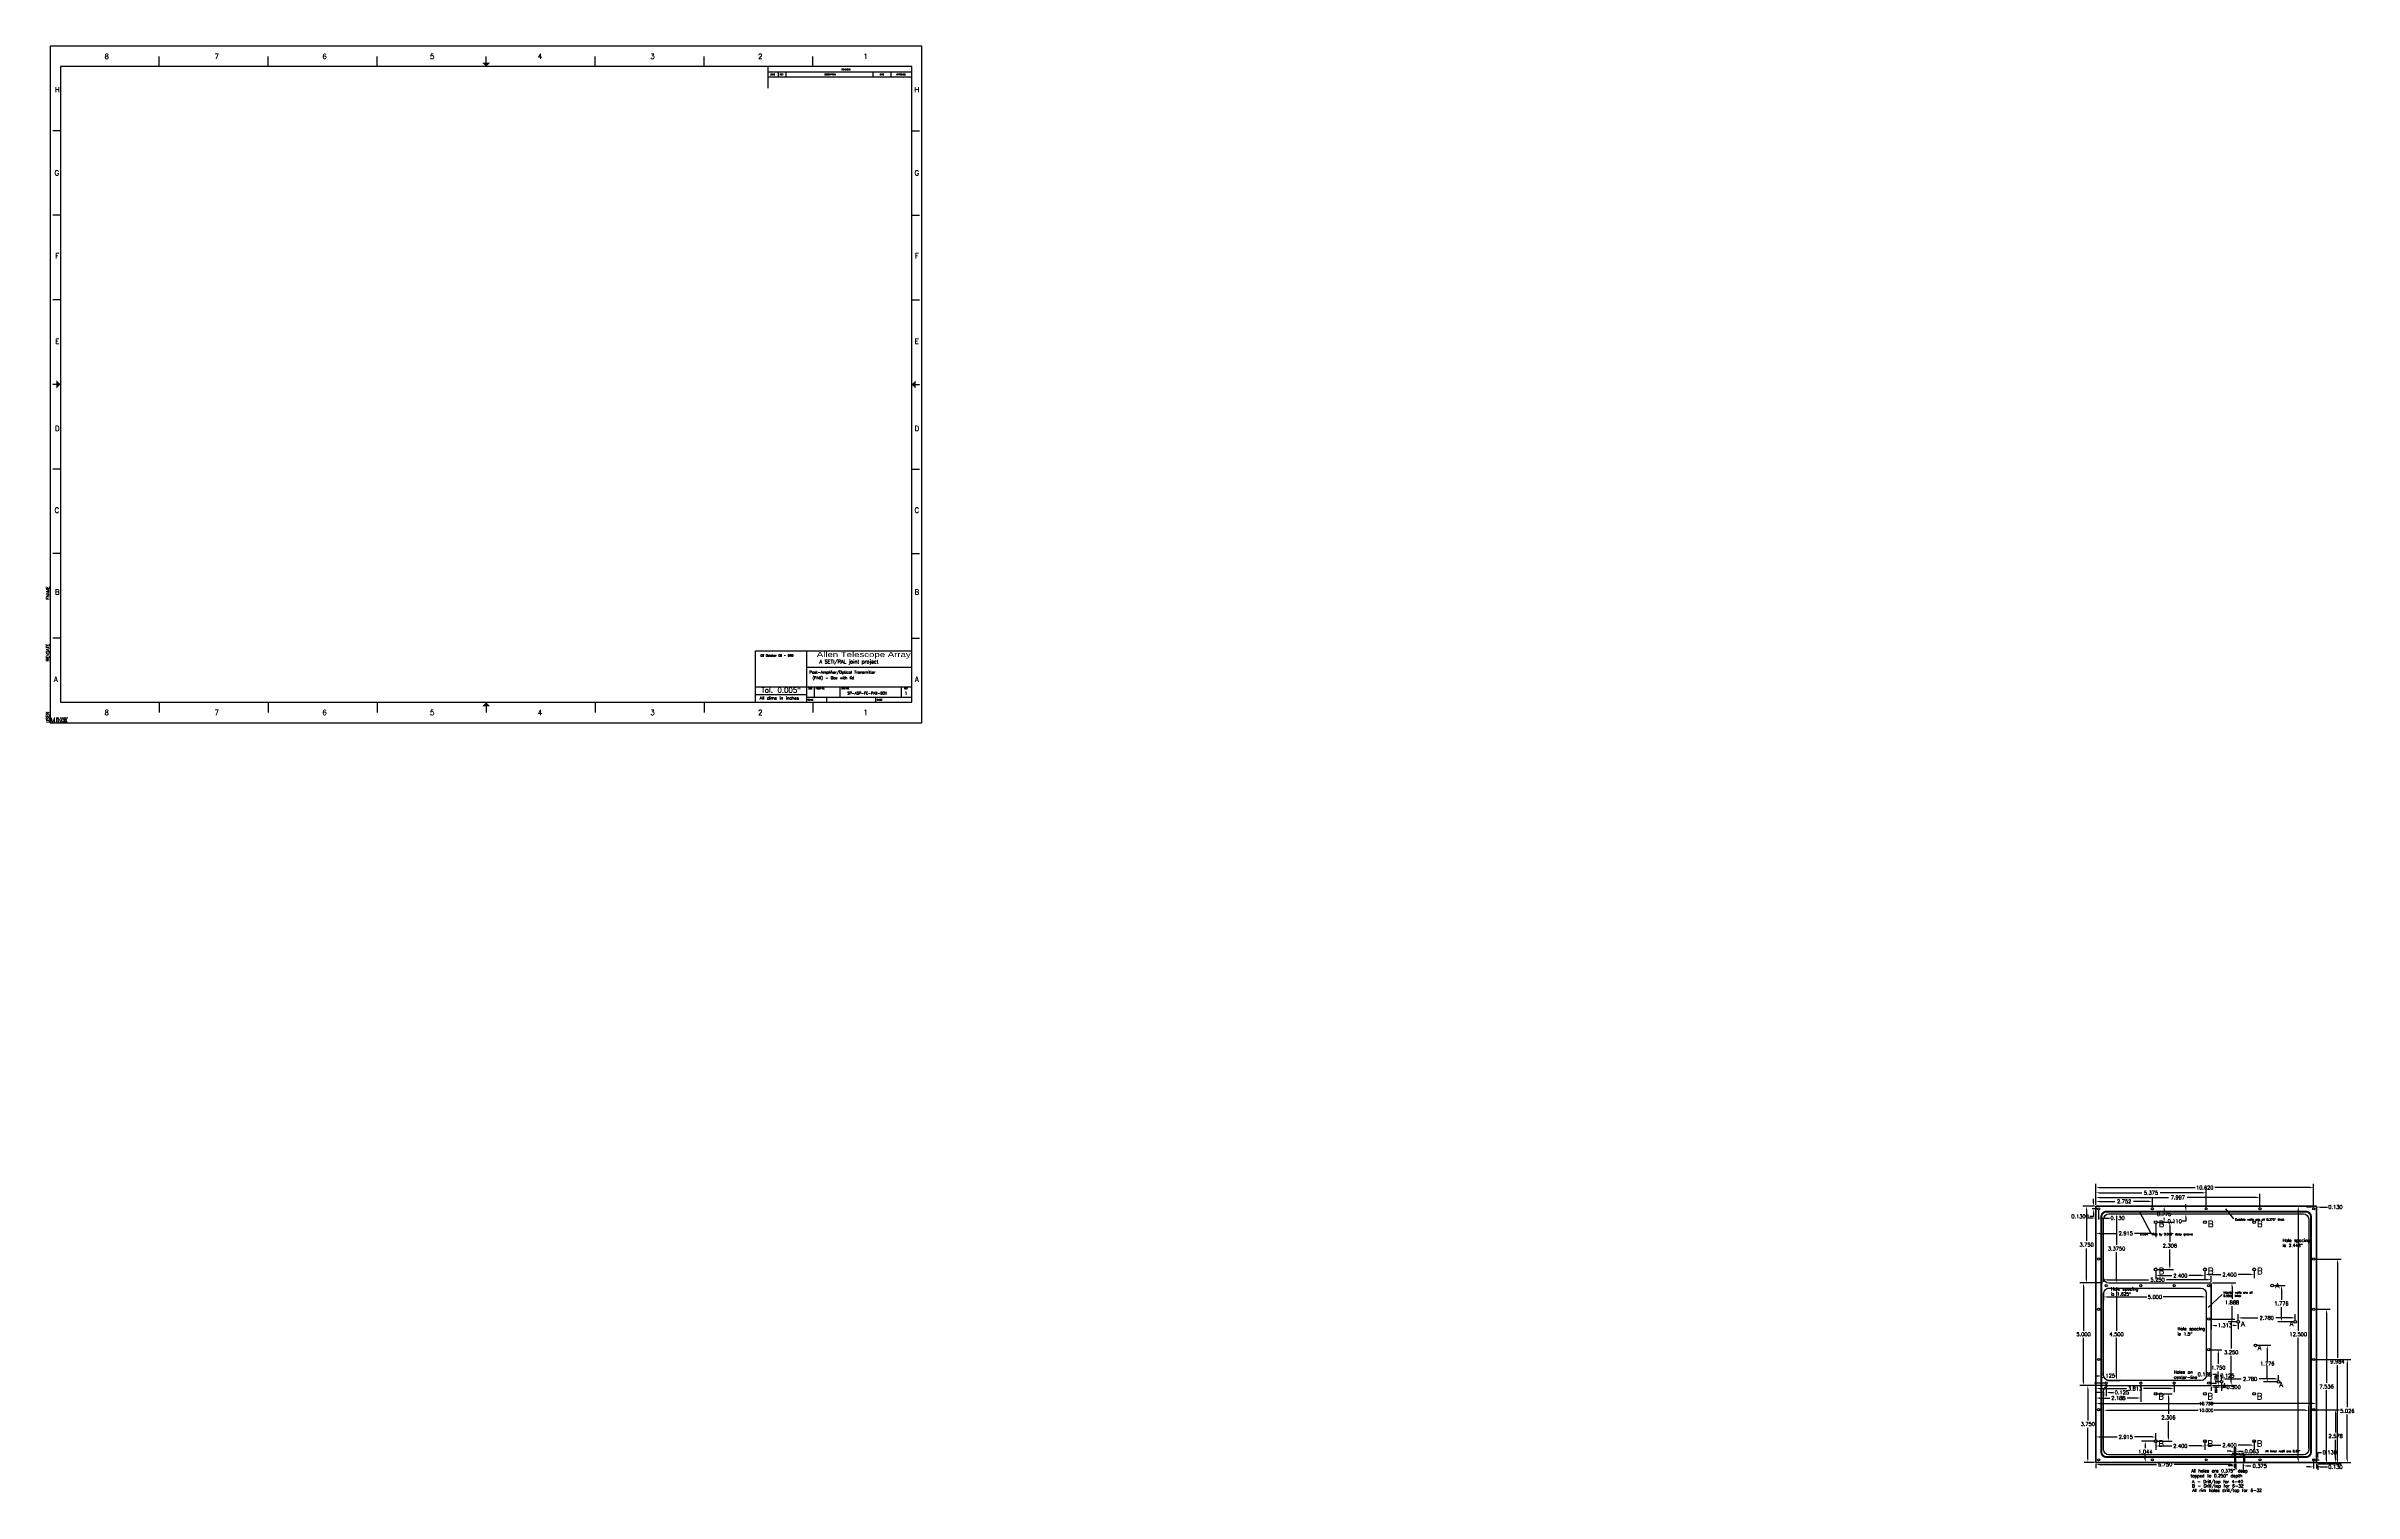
# Model space of a CAD drawing. Extents: x -100 to 12, y -2 to 69.
import ezdxf
from ezdxf.enums import TextEntityAlignment as Align

# ---------------------------------------------------------------- set-up
doc = ezdxf.new("R2010")
doc.units = 0
doc.header["$MEASUREMENT"] = 0
for name, color, linetype in [('BOX', 1, 'CONTINUOUS'), ('BOXDWGTEXT', 7, 'CONTINUOUS'), ('BOXINTERIORHOLES', 7, 'CONTINUOUS'), ('DIMENSIONS', 7, 'CONTINUOUS'), ('TB_TEXT_BOX', 7, 'CONTINUOUS'), ('TITLE_BLOCK', 7, 'CONTINUOUS')]:
    doc.layers.add(name, color=color, linetype=linetype)
doc.styles.add('ADESK1', font='romans')
doc.styles.add('BOLD', font='TCCEB.TTF')
doc.styles.get("Standard").update_dxf_attribs({"font": 'txt.shx'})
doc.dimstyles.get("Standard").update_dxf_attribs({"dimtxt": 0.18, "dimasz": 0.18, "dimexe": 0.18, "dimexo": 0.0625, "dimgap": 0.09, "dimtad": 0, "dimtih": 1, "dimtoh": 1, "dimdec": 4, "dimzin": 0, "dimdsep": 46, "dimtxsty": 'Standard', "dimcen": 0.09, "dimadec": 0, "dimazin": 0, "dimtfac": 1, "dimtdec": 4, "dimtofl": 0, "dimtmove": 0, "dimatfit": 3, "dimfxl": 0, "dimtolj": 1, "dimtzin": 0, "dimarcsym": 0})

# ---------------------------------------------------------------- blocks, each defined once
blk = doc.blocks.new('*D15')
at = {"layer": 'DIMENSIONS', "color": 0, "linetype": 'ByBlock'}
for p, q in [((-0.44, 12.12, 1.25), (-1.01, 12.12, 1.25)), ((-0.83, 11.95, 1.25), (-0.83, 10.43, 1.25)), ((-0.83, 8.55, 1.25), (-0.83, 10.07, 1.25)), ((-0.06, 8.38, 1.25), (-1.01, 8.38, 1.25))]:
    blk.add_line(p, q, dxfattribs=at)
for points in [[(-0.83, 12.12, 1.25), (-0.86, 11.95, 1.25), (-0.8, 11.95, 1.25)], [(-0.83, 8.38, 1.25), (-0.86, 8.55, 1.25), (-0.8, 8.55, 1.25)]]:
    blk.add_solid(points, dxfattribs=at)
at = {"layer": 'DIMENSIONS', "color": 0, "linetype": 'ByBlock', "insert": (-0.83, 10.25, 1.25), "char_height": 0.18, "attachment_point": 5}
blk.add_mtext('\\A1;3.750', dxfattribs=at)
blk = doc.blocks.new('*D14')
at = {"layer": 'DIMENSIONS', "color": 0, "linetype": 'ByBlock'}
for p, q in [((0.19, 8.12), (0.81, 8.12)), ((0.63, 7.95), (0.63, 6.05)), ((0.63, 3.81), (0.63, 5.7)), ((0.19, 3.62), (0.81, 3.62))]:
    blk.add_line(p, q, dxfattribs=at)
for points in [[(0.63, 8.12), (0.6, 7.95), (0.66, 7.95)], [(0.63, 3.62), (0.6, 3.81), (0.66, 3.81)]]:
    blk.add_solid(points, dxfattribs=at)
at = {"layer": 'DIMENSIONS', "color": 0, "linetype": 'ByBlock', "insert": (0.63, 5.88), "char_height": 0.18, "attachment_point": 5}
blk.add_mtext('\\A1;4.500', dxfattribs=at)
blk = doc.blocks.new('*D13')
at = {"layer": 'DIMENSIONS', "color": 0, "linetype": 'ByBlock'}
for p, q in [((0, 7.94), (0, 7.52)), ((5, 7.94), (5, 7.52)), ((0.18, 7.7), (2.1, 7.7)), ((4.82, 7.7), (2.91, 7.7))]:
    blk.add_line(p, q, dxfattribs=at)
for points in [[(0, 7.7), (0.18, 7.67), (0.18, 7.73)], [(5, 7.7), (4.82, 7.67), (4.82, 7.73)]]:
    blk.add_solid(points, dxfattribs=at)
at = {"layer": 'DIMENSIONS', "color": 0, "linetype": 'ByBlock', "insert": (2.5, 7.7), "char_height": 0.18, "attachment_point": 5}
blk.add_mtext('\\A1;5.000', dxfattribs=at)
blk = doc.blocks.new('*D12')
at = {"layer": 'DIMENSIONS', "color": 0, "linetype": 'ByBlock'}
for p, q in [((0, 8.44, 1.25), (0, 8.72, 1.25)), ((0.18, 8.54, 1.25), (2.19, 8.54, 1.25)), ((5.07, 8.54, 1.25), (3.06, 8.54, 1.25)), ((5.25, 8.44, 1.25), (5.25, 8.72, 1.25))]:
    blk.add_line(p, q, dxfattribs=at)
for points in [[(0, 8.54, 1.25), (0.18, 8.51, 1.25), (0.18, 8.57, 1.25)], [(5.25, 8.54, 1.25), (5.07, 8.51, 1.25), (5.07, 8.57, 1.25)]]:
    blk.add_solid(points, dxfattribs=at)
at = {"layer": 'DIMENSIONS', "color": 0, "linetype": 'ByBlock', "insert": (2.63, 8.54, 1.25), "char_height": 0.18, "attachment_point": 5}
blk.add_mtext('\\A1;5.250', dxfattribs=at)
blk = doc.blocks.new('*D11')
at = {"layer": 'DIMENSIONS', "color": 0, "linetype": 'ByBlock'}
for p, q in [((-0.06, 8.38, 1.25), (-1.16, 8.38, 1.25)), ((-0.98, 8.2, 1.25), (-0.98, 6.05, 1.25)), ((-0.98, 3.56, 1.25), (-0.98, 5.7, 1.25)), ((-0.06, 3.38, 1.25), (-1.16, 3.38, 1.25))]:
    blk.add_line(p, q, dxfattribs=at)
for points in [[(-0.98, 8.38, 1.25), (-1.01, 8.2, 1.25), (-0.95, 8.2, 1.25)], [(-0.98, 3.38, 1.25), (-1.01, 3.56, 1.25), (-0.95, 3.56, 1.25)]]:
    blk.add_solid(points, dxfattribs=at)
at = {"layer": 'DIMENSIONS', "color": 0, "linetype": 'ByBlock', "insert": (-0.98, 5.88, 1.25), "char_height": 0.18, "attachment_point": 5}
blk.add_mtext('\\A1;5.000', dxfattribs=at)
blk = doc.blocks.new('*D10')
at = {"layer": 'DIMENSIONS', "color": 0, "linetype": 'ByBlock'}
for p, q in [((-0.06, 3.38), (-0.95, 3.38)), ((-0.77, 3.19), (-0.77, 1.68)), ((-0.77, -0.19), (-0.77, 1.32)), ((-0.44, -0.37), (-0.95, -0.37))]:
    blk.add_line(p, q, dxfattribs=at)
for points in [[(-0.77, 3.38), (-0.8, 3.19), (-0.74, 3.19)], [(-0.77, -0.37), (-0.8, -0.19), (-0.74, -0.19)]]:
    blk.add_solid(points, dxfattribs=at)
at = {"layer": 'DIMENSIONS', "color": 0, "linetype": 'ByBlock', "insert": (-0.77, 1.5), "char_height": 0.18, "attachment_point": 5}
blk.add_mtext('\\A1;3.750', dxfattribs=at)
blk = doc.blocks.new('*D9')
at = {"layer": 'DIMENSIONS', "color": 0, "linetype": 'ByBlock'}
for p, q in [((8.96, 12.12), (9.67, 12.12)), ((9.49, 11.95), (9.49, 6.05)), ((9.49, -0.2), (9.49, 5.7)), ((8.96, -0.38), (9.67, -0.38))]:
    blk.add_line(p, q, dxfattribs=at)
for points in [[(9.49, 12.12), (9.46, 11.95), (9.52, 11.95)], [(9.49, -0.38), (9.46, -0.2), (9.52, -0.2)]]:
    blk.add_solid(points, dxfattribs=at)
at = {"layer": 'DIMENSIONS', "color": 0, "linetype": 'ByBlock', "insert": (9.49, 5.88), "char_height": 0.18, "attachment_point": 5}
blk.add_mtext('\\A1;12.500', dxfattribs=at)
blk = doc.blocks.new('*D8')
at = {"layer": 'BOXDWGTEXT', "color": 0, "linetype": 'ByBlock'}
for p, q in [((4.01, 11.39, 1.25), (3.83, 11.39, 1.25)), ((4.01, 12.04, 1.25), (4.01, 12.22, 1.25)), ((4.01, 11.57, 1.25), (4.01, 11.39, 1.25)), ((4.08, 11.86, 1.25), (4.08, 11.86, 1.25)), ((4.08, 11.75, 1.25), (4.08, 11.75, 1.25))]:
    blk.add_line(p, q, dxfattribs=at)
for points in [[(4.01, 11.86, 1.25), (3.98, 12.04, 1.25), (4.04, 12.04, 1.25)], [(4.01, 11.75, 1.25), (3.98, 11.57, 1.25), (4.04, 11.57, 1.25)]]:
    blk.add_solid(points, dxfattribs=at)
at = {"layer": 'BOXDWGTEXT', "color": 0, "linetype": 'ByBlock', "insert": (3.47, 11.39, 1.25), "char_height": 0.18, "attachment_point": 5}
blk.add_mtext('\\A1;0.110', dxfattribs=at)
blk = doc.blocks.new('*D7')
at = {"layer": 'BOXDWGTEXT', "color": 0, "linetype": 'ByBlock'}
for p, q in [((0.31, 11.75), (0.81, 11.75)), ((0.63, 11.57), (0.63, 10.24)), ((0.63, 8.55), (0.63, 9.88)), ((0.31, 8.38), (0.81, 8.38))]:
    blk.add_line(p, q, dxfattribs=at)
for points in [[(0.63, 11.75), (0.66, 11.57), (0.6, 11.57)], [(0.63, 8.38), (0.66, 8.55), (0.6, 8.55)]]:
    blk.add_solid(points, dxfattribs=at)
at = {"layer": 'BOXDWGTEXT', "color": 0, "linetype": 'ByBlock', "insert": (0.63, 10.06), "char_height": 0.18, "attachment_point": 5}
blk.add_mtext('\\A1;3.3750', dxfattribs=at)
blk = doc.blocks.new('*D6')
at = {"layer": 'BOXDWGTEXT', "color": 0, "linetype": 'ByBlock'}
for p, q in [((10.45, -0.06), (10.45, 0.12)), ((10.45, 0.12), (10.63, 0.12)), ((10.2, -0.24), (10.51, -0.24)), ((10.32, -0.38), (10.51, -0.38)), ((10.45, -0.56), (10.45, -0.73))]:
    blk.add_line(p, q, dxfattribs=at)
for points in [[(10.45, -0.24), (10.48, -0.06), (10.42, -0.06)], [(10.45, -0.38), (10.48, -0.56), (10.42, -0.56)]]:
    blk.add_solid(points, dxfattribs=at)
at = {"layer": 'BOXDWGTEXT', "color": 0, "linetype": 'ByBlock', "insert": (11.02, 0.12), "char_height": 0.18, "attachment_point": 5}
blk.add_mtext('\\A1;0.130', dxfattribs=at)
blk = doc.blocks.new('*D5')
at = {"layer": 'BOXDWGTEXT', "color": 0, "linetype": 'ByBlock'}
for p, q in [((10.2, 2.2), (11.49, 2.2)), ((11.31, 2.02), (11.31, 1.09)), ((11.31, -0.2), (11.31, 0.73)), ((10.37, -0.38), (11.49, -0.38))]:
    blk.add_line(p, q, dxfattribs=at)
for points in [[(11.31, 2.2), (11.34, 2.02), (11.28, 2.02)], [(11.31, -0.38), (11.34, -0.2), (11.28, -0.2)]]:
    blk.add_solid(points, dxfattribs=at)
at = {"layer": 'BOXDWGTEXT', "color": 0, "linetype": 'ByBlock', "insert": (11.31, 0.91), "char_height": 0.18, "attachment_point": 5}
blk.add_mtext('\\A1;2.578', dxfattribs=at)
blk = doc.blocks.new('*D4')
at = {"layer": 'BOXDWGTEXT', "color": 0, "linetype": 'ByBlock'}
for p, q in [((10.32, 4.65), (12.06, 4.65)), ((11.88, 4.47), (11.88, 2.32)), ((11.88, -0.2), (11.88, 1.96)), ((10.44, -0.38), (12.06, -0.38))]:
    blk.add_line(p, q, dxfattribs=at)
for points in [[(11.88, 4.65), (11.91, 4.47), (11.85, 4.47)], [(11.88, -0.38), (11.91, -0.2), (11.85, -0.2)]]:
    blk.add_solid(points, dxfattribs=at)
at = {"layer": 'BOXDWGTEXT', "color": 0, "linetype": 'ByBlock', "insert": (11.88, 2.14), "char_height": 0.18, "attachment_point": 5}
blk.add_mtext('\\A1;5.026', dxfattribs=at)
blk = doc.blocks.new('*D3')
at = {"layer": 'BOXDWGTEXT', "color": 0, "linetype": 'ByBlock'}
for p, q in [((10.32, 7.1, 1.25), (11.05, 7.1, 1.25)), ((10.87, 6.92, 1.25), (10.87, 3.51, 1.25)), ((10.87, -0.26, 1.25), (10.87, 3.15, 1.25)), ((10.44, -0.44, 1.25), (11.05, -0.44, 1.25))]:
    blk.add_line(p, q, dxfattribs=at)
for points in [[(10.87, 7.1, 1.25), (10.9, 6.92, 1.25), (10.84, 6.92, 1.25)], [(10.87, -0.44, 1.25), (10.9, -0.26, 1.25), (10.84, -0.26, 1.25)]]:
    blk.add_solid(points, dxfattribs=at)
at = {"layer": 'BOXDWGTEXT', "color": 0, "linetype": 'ByBlock', "insert": (10.87, 3.33, 1.25), "char_height": 0.18, "attachment_point": 5}
blk.add_mtext('\\A1;7.536', dxfattribs=at)
blk = doc.blocks.new('*D2')
at = {"layer": 'BOXDWGTEXT', "color": 0, "linetype": 'ByBlock'}
for p, q in [((10.32, 9.55, 1.25), (11.58, 9.55, 1.25)), ((11.4, 9.37, 1.25), (11.4, 4.73, 1.25)), ((11.4, -0.26, 1.25), (11.4, 4.37, 1.25)), ((10.5, -0.44, 1.25), (11.58, -0.44, 1.25))]:
    blk.add_line(p, q, dxfattribs=at)
for points in [[(11.4, 9.55, 1.25), (11.43, 9.37, 1.25), (11.37, 9.37, 1.25)], [(11.4, -0.44, 1.25), (11.43, -0.26, 1.25), (11.37, -0.26, 1.25)]]:
    blk.add_solid(points, dxfattribs=at)
at = {"layer": 'BOXDWGTEXT', "color": 0, "linetype": 'ByBlock', "insert": (11.4, 4.55, 1.25), "char_height": 0.18, "attachment_point": 5}
blk.add_mtext('\\A1;9.984', dxfattribs=at)
blk = doc.blocks.new('*D1')
at = {"layer": 'BOXDWGTEXT', "color": 0, "linetype": 'ByBlock'}
for p, q in [((-0.56, 11.55), (-0.74, 11.55)), ((-0.38, 12.06), (-0.38, 11.48)), ((-0.25, 11.93), (-0.25, 11.48)), ((-0.07, 11.55), (0.11, 11.55)), ((0.11, 11.55), (0.29, 11.55))]:
    blk.add_line(p, q, dxfattribs=at)
for points in [[(-0.38, 11.55), (-0.56, 11.52), (-0.56, 11.58)], [(-0.25, 11.55), (-0.07, 11.52), (-0.07, 11.58)]]:
    blk.add_solid(points, dxfattribs=at)
at = {"layer": 'BOXDWGTEXT', "color": 0, "linetype": 'ByBlock', "insert": (0.68, 11.55), "char_height": 0.18, "attachment_point": 5}
blk.add_mtext('\\A1;0.130', dxfattribs=at)
blk = doc.blocks.new('*D0')
at = {"layer": 'BOXDWGTEXT', "color": 0, "linetype": 'ByBlock'}
for p, q in [((-0.5, 12.3, 1.25), (-0.5, 12.48, 1.25)), ((-0.5, 11.63, 1.25), (-0.68, 11.63, 1.25)), ((-0.44, 12.12, 1.25), (-0.56, 12.12, 1.25)), ((-0.31, 11.99, 1.25), (-0.56, 11.99, 1.25)), ((-0.5, 11.81, 1.25), (-0.5, 11.63, 1.25))]:
    blk.add_line(p, q, dxfattribs=at)
for points in [[(-0.5, 12.12, 1.25), (-0.53, 12.3, 1.25), (-0.47, 12.3, 1.25)], [(-0.5, 11.99, 1.25), (-0.53, 11.81, 1.25), (-0.47, 11.81, 1.25)]]:
    blk.add_solid(points, dxfattribs=at)
at = {"layer": 'BOXDWGTEXT', "color": 0, "linetype": 'ByBlock', "insert": (-1.15, 11.63, 1.25), "char_height": 0.18, "attachment_point": 5}
blk.add_mtext('\\A1;0.1300', dxfattribs=at)
blk = doc.blocks.new('*D80')
at = {"layer": 'BOXDWGTEXT', "color": 0, "linetype": 'ByBlock'}
for p, q in [((10.06, 12.08, 1.25), (9.89, 12.08, 1.25)), ((10.24, 12.06, 1.25), (10.24, 12.14, 1.25)), ((10.38, 12.06, 1.25), (10.38, 12.02, 1.25)), ((10.55, 12.08, 1.25), (10.73, 12.08, 1.25)), ((10.73, 12.08, 1.25), (10.91, 12.08, 1.25))]:
    blk.add_line(p, q, dxfattribs=at)
for points in [[(10.24, 12.08, 1.25), (10.06, 12.05, 1.25), (10.06, 12.11, 1.25)], [(10.38, 12.08, 1.25), (10.55, 12.05, 1.25), (10.55, 12.11, 1.25)]]:
    blk.add_solid(points, dxfattribs=at)
at = {"layer": 'BOXDWGTEXT', "color": 0, "linetype": 'ByBlock', "insert": (11.3, 12.08, 1.25), "char_height": 0.18, "attachment_point": 5}
blk.add_mtext('\\A1;0.130', dxfattribs=at)
blk = doc.blocks.new('*D74')
at = {"layer": 'DIMENSIONS', "color": 0, "linetype": 'ByBlock'}
for p, q in [((10.06, -0.59, 1.25), (9.89, -0.59, 1.25)), ((10.24, -0.31, 1.25), (10.24, -0.66, 1.25)), ((10.38, -0.44, 1.25), (10.38, -0.66, 1.25)), ((10.55, -0.59, 1.25), (10.73, -0.59, 1.25)), ((10.73, -0.59, 1.25), (10.91, -0.59, 1.25))]:
    blk.add_line(p, q, dxfattribs=at)
for points in [[(10.24, -0.59, 1.25), (10.06, -0.62, 1.25), (10.06, -0.56, 1.25)], [(10.38, -0.59, 1.25), (10.55, -0.62, 1.25), (10.55, -0.56, 1.25)]]:
    blk.add_solid(points, dxfattribs=at)
at = {"layer": 'DIMENSIONS', "color": 0, "linetype": 'ByBlock', "insert": (11.3, -0.59, 1.25), "char_height": 0.18, "attachment_point": 5}
blk.add_mtext('\\A1;0.130', dxfattribs=at)
blk = doc.blocks.new('*D75')
at = {"layer": 'DIMENSIONS', "color": 0, "linetype": 'ByBlock'}
for p, q in [((0, 0.31), (0, 2.35)), ((10, 0.31), (10, 2.35)), ((0.18, 2.17), (4.61, 2.17)), ((9.82, 2.17), (5.39, 2.17))]:
    blk.add_line(p, q, dxfattribs=at)
for points in [[(0, 2.17), (0.18, 2.14), (0.18, 2.2)], [(10, 2.17), (9.82, 2.14), (9.82, 2.2)]]:
    blk.add_solid(points, dxfattribs=at)
at = {"layer": 'DIMENSIONS', "color": 0, "linetype": 'ByBlock', "insert": (5, 2.17), "char_height": 0.15, "attachment_point": 5}
blk.add_mtext('\\A1;10.000', dxfattribs=at)
blk = doc.blocks.new('*D107')
at = {"layer": 'DIMENSIONS', "color": 0, "linetype": 'ByBlock'}
for p, q in [((-0.38, 2.27, -0.5), (-0.38, 2.68, -0.5)), ((-0.2, 2.5, -0.5), (4.83, 2.5, -0.5)), ((10.2, 2.5, -0.5), (5.17, 2.5, -0.5)), ((10.38, 2.36, -0.5), (10.38, 2.68, -0.5))]:
    blk.add_line(p, q, dxfattribs=at)
for points in [[(-0.38, 2.5, -0.5), (-0.2, 2.47, -0.5), (-0.2, 2.53, -0.5)], [(10.38, 2.5, -0.5), (10.2, 2.47, -0.5), (10.2, 2.53, -0.5)]]:
    blk.add_solid(points, dxfattribs=at)
at = {"layer": 'DIMENSIONS', "color": 0, "linetype": 'ByBlock', "insert": (5, 2.5, -0.5), "char_height": 0.15, "attachment_point": 5}
blk.add_mtext('\\A1;10.750', dxfattribs=at)
blk = doc.blocks.new('*D76')
at = {"layer": 'DIMENSIONS', "color": 0, "linetype": 'ByBlock'}
for p, q in [((-0.38, 12.19, 1.25), (-0.38, 12.54, 1.25)), ((2.38, 12.06, 1.25), (2.38, 12.54, 1.25)), ((-0.2, 12.36, 1.25), (0.55, 12.36, 1.25)), ((2.2, 12.36, 1.25), (1.45, 12.36, 1.25))]:
    blk.add_line(p, q, dxfattribs=at)
for points in [[(-0.38, 12.36, 1.25), (-0.2, 12.33, 1.25), (-0.2, 12.39, 1.25)], [(2.38, 12.36, 1.25), (2.2, 12.33, 1.25), (2.2, 12.39, 1.25)]]:
    blk.add_solid(points, dxfattribs=at)
at = {"layer": 'DIMENSIONS', "color": 0, "linetype": 'ByBlock', "insert": (1, 12.36, 1.25), "char_height": 0.18, "attachment_point": 5}
blk.add_mtext('\\A1;2.752', dxfattribs=at)
blk = doc.blocks.new('*D77')
at = {"layer": 'DIMENSIONS', "color": 0, "linetype": 'ByBlock'}
for p, q in [((-0.38, 12.19, 1.25), (-0.38, 12.96, 1.25)), ((-0.2, 12.78, 1.25), (1.86, 12.78, 1.25)), ((4.82, 12.78, 1.25), (2.76, 12.78, 1.25)), ((5, 12.06, 1.25), (5, 12.96, 1.25))]:
    blk.add_line(p, q, dxfattribs=at)
for points in [[(-0.38, 12.78, 1.25), (-0.2, 12.75, 1.25), (-0.2, 12.81, 1.25)], [(5, 12.78, 1.25), (4.82, 12.75, 1.25), (4.82, 12.81, 1.25)]]:
    blk.add_solid(points, dxfattribs=at)
at = {"layer": 'DIMENSIONS', "color": 0, "linetype": 'ByBlock', "insert": (2.31, 12.78, 1.25), "char_height": 0.18, "attachment_point": 5}
blk.add_mtext('\\A1;5.375', dxfattribs=at)
blk = doc.blocks.new('*D78')
at = {"layer": 'DIMENSIONS', "color": 0, "linetype": 'ByBlock'}
for p, q in [((-0.38, 12.19, 1.25), (-0.38, 12.73, 1.25)), ((-0.2, 12.55, 1.25), (3.17, 12.55, 1.25)), ((7.44, 12.55, 1.25), (4.07, 12.55, 1.25)), ((7.62, 12.06, 1.25), (7.62, 12.73, 1.25))]:
    blk.add_line(p, q, dxfattribs=at)
for points in [[(-0.38, 12.55, 1.25), (-0.2, 12.52, 1.25), (-0.2, 12.58, 1.25)], [(7.62, 12.55, 1.25), (7.44, 12.52, 1.25), (7.44, 12.58, 1.25)]]:
    blk.add_solid(points, dxfattribs=at)
at = {"layer": 'DIMENSIONS', "color": 0, "linetype": 'ByBlock', "insert": (3.62, 12.55, 1.25), "char_height": 0.18, "attachment_point": 5}
blk.add_mtext('\\A1;7.997', dxfattribs=at)
blk = doc.blocks.new('*D79')
at = {"layer": 'DIMENSIONS', "color": 0, "linetype": 'ByBlock'}
for p, q in [((-0.38, 12.19, 1.25), (-0.38, 13.21, 1.25)), ((-0.2, 13.03, 1.25), (4.46, 13.03, 1.25)), ((10.06, 13.03, 1.25), (5.42, 13.03, 1.25)), ((10.24, 12.06, 1.25), (10.24, 13.21, 1.25))]:
    blk.add_line(p, q, dxfattribs=at)
for points in [[(-0.38, 13.03, 1.25), (-0.2, 13, 1.25), (-0.2, 13.06, 1.25)], [(10.24, 13.03, 1.25), (10.06, 13, 1.25), (10.06, 13.06, 1.25)]]:
    blk.add_solid(points, dxfattribs=at)
at = {"layer": 'DIMENSIONS', "color": 0, "linetype": 'ByBlock', "insert": (4.93, 13.03, 1.25), "char_height": 0.18, "attachment_point": 5}
blk.add_mtext('\\A1;10.620', dxfattribs=at)
blk = doc.blocks.new('*D81')
at = {"layer": 'DIMENSIONS', "color": 0, "linetype": 'ByBlock'}
for p, q in [((0.12, 3.44), (0.12, 2.86)), ((-0.18, 3.04), (-0.36, 3.04)), ((0, 3.06), (0, 2.86)), ((0.3, 3.04), (0.48, 3.04))]:
    blk.add_line(p, q, dxfattribs=at)
for points in [[(0, 3.04), (-0.18, 3.01), (-0.18, 3.07)], [(0.12, 3.04), (0.3, 3.01), (0.3, 3.07)]]:
    blk.add_solid(points, dxfattribs=at)
at = {"layer": 'DIMENSIONS', "color": 0, "linetype": 'ByBlock', "insert": (0.89, 3.04), "char_height": 0.18, "attachment_point": 5}
blk.add_mtext('\\A1;0.125', dxfattribs=at)
blk = doc.blocks.new('*D82')
at = {"layer": 'DIMENSIONS', "color": 0, "linetype": 'ByBlock'}
for p, q in [((0.0625, 3.5), (-0.4375, 3.5)), ((-0.375, 3.68), (-0.375, 3.86)), ((-0.375, 3.86), (-0.195, 3.86)), ((0.1875, 3.375), (-0.4375, 3.375)), ((-0.375, 3.195), (-0.375, 3.015))]:
    blk.add_line(p, q, dxfattribs=at)
for points in [[(-0.375, 3.5), (-0.345, 3.68), (-0.405, 3.68)], [(-0.375, 3.375), (-0.345, 3.195), (-0.405, 3.195)]]:
    blk.add_solid(points, dxfattribs=at)
at = {"layer": 'DIMENSIONS', "color": 0, "linetype": 'ByBlock', "insert": (0.21, 3.86), "char_height": 0.18, "attachment_point": 5}
blk.add_mtext('\\A1;0.125', dxfattribs=at)
blk = doc.blocks.new('*D83')
at = {"layer": 'DIMENSIONS', "color": 0, "linetype": 'ByBlock'}
for p, q in [((1.81, 3.44), (1.81, 2.59)), ((-0.38, 3.31), (-0.38, 2.59)), ((-0.2, 2.77), (0.3, 2.77)), ((1.63, 2.77), (1.14, 2.77))]:
    blk.add_line(p, q, dxfattribs=at)
for points in [[(-0.38, 2.77), (-0.2, 2.74), (-0.2, 2.8)], [(1.81, 2.77), (1.63, 2.74), (1.63, 2.8)]]:
    blk.add_solid(points, dxfattribs=at)
at = {"layer": 'DIMENSIONS', "color": 0, "linetype": 'ByBlock', "insert": (0.72, 2.77), "char_height": 0.18, "attachment_point": 5}
blk.add_mtext('\\A1;2.188', dxfattribs=at)
blk = doc.blocks.new('*D84')
at = {"layer": 'DIMENSIONS', "color": 0, "linetype": 'ByBlock'}
for p, q in [((3.44, 3.44), (3.44, 3.05)), ((-0.38, 3.31), (-0.38, 3.05)), ((-0.2, 3.23), (1.11, 3.23)), ((3.26, 3.23), (1.95, 3.23))]:
    blk.add_line(p, q, dxfattribs=at)
for points in [[(-0.38, 3.23), (-0.2, 3.2), (-0.2, 3.26)], [(3.44, 3.23), (3.26, 3.2), (3.26, 3.26)]]:
    blk.add_solid(points, dxfattribs=at)
at = {"layer": 'DIMENSIONS', "color": 0, "linetype": 'ByBlock', "insert": (1.53, 3.23), "char_height": 0.18, "attachment_point": 5}
blk.add_mtext('\\A1;3.813', dxfattribs=at)
blk = doc.blocks.new('*D85')
at = {"layer": 'DIMENSIONS', "color": 0, "linetype": 'ByBlock'}
for p, q in [((5.19, 3.5), (5.51, 3.5)), ((5.44, 3.68), (5.44, 3.86)), ((5.44, 3.86), (5.62, 3.86)), ((5.31, 3.38), (5.51, 3.38)), ((5.44, 3.19), (5.44, 3.02))]:
    blk.add_line(p, q, dxfattribs=at)
for points in [[(5.44, 3.5), (5.47, 3.68), (5.41, 3.68)], [(5.44, 3.38), (5.47, 3.19), (5.41, 3.19)]]:
    blk.add_solid(points, dxfattribs=at)
at = {"layer": 'DIMENSIONS', "color": 0, "linetype": 'ByBlock', "insert": (6.03, 3.86), "char_height": 0.18, "attachment_point": 5}
blk.add_mtext('\\A1;0.125', dxfattribs=at)
blk = doc.blocks.new('*D86')
at = {"layer": 'DIMENSIONS', "color": 0, "linetype": 'ByBlock'}
for p, q in [((5.19, 5.12, 1.25), (5.77, 5.12, 1.25)), ((5.59, 4.95, 1.25), (5.59, 4.43, 1.25)), ((5.59, 3.56, 1.25), (5.59, 4.07, 1.25)), ((5.31, 3.38, 1.25), (5.77, 3.38, 1.25))]:
    blk.add_line(p, q, dxfattribs=at)
for points in [[(5.59, 5.12, 1.25), (5.62, 4.95, 1.25), (5.56, 4.95, 1.25)], [(5.59, 3.38, 1.25), (5.62, 3.56, 1.25), (5.56, 3.56, 1.25)]]:
    blk.add_solid(points, dxfattribs=at)
at = {"layer": 'DIMENSIONS', "color": 0, "linetype": 'ByBlock', "insert": (5.59, 4.25, 1.25), "char_height": 0.18, "attachment_point": 5}
blk.add_mtext('\\A1;1.750', dxfattribs=at)
blk = doc.blocks.new('*D87')
at = {"layer": 'DIMENSIONS', "color": 0, "linetype": 'ByBlock'}
for p, q in [((5.19, 6.62, 1.25), (6.4, 6.62, 1.25)), ((6.22, 6.44, 1.25), (6.22, 5.18, 1.25)), ((6.22, 3.56, 1.25), (6.22, 4.82, 1.25)), ((5.31, 3.38, 1.25), (6.4, 3.38, 1.25))]:
    blk.add_line(p, q, dxfattribs=at)
for points in [[(6.22, 6.62, 1.25), (6.25, 6.44, 1.25), (6.19, 6.44, 1.25)], [(6.22, 3.38, 1.25), (6.25, 3.56, 1.25), (6.19, 3.56, 1.25)]]:
    blk.add_solid(points, dxfattribs=at)
at = {"layer": 'DIMENSIONS', "color": 0, "linetype": 'ByBlock', "insert": (6.22, 5, 1.25), "char_height": 0.18, "attachment_point": 5}
blk.add_mtext('\\A1;3.250', dxfattribs=at)
blk = doc.blocks.new('*D88')
at = {"layer": 'DIMENSIONS', "color": 0, "linetype": 'ByBlock'}
for p, q in [((-0.38, -0.44), (-0.38, -0.65)), ((-0.2, -0.47), (2.57, -0.47)), ((6.2, -0.47), (3.44, -0.47)), ((6.38, -0.44), (6.38, -0.65))]:
    blk.add_line(p, q, dxfattribs=at)
for points in [[(-0.38, -0.47), (-0.2, -0.5), (-0.2, -0.44)], [(6.38, -0.47), (6.2, -0.5), (6.2, -0.44)]]:
    blk.add_solid(points, dxfattribs=at)
at = {"layer": 'DIMENSIONS', "color": 0, "linetype": 'ByBlock', "insert": (3, -0.47), "char_height": 0.18, "attachment_point": 5}
blk.add_mtext('\\A1;6.750', dxfattribs=at)
blk = doc.blocks.new('*D89')
at = {"layer": 'BOXINTERIORHOLES', "color": 0, "linetype": 'ByBlock'}
for p, q in [((-0.38, 12.06, 1.25), (-0.38, 10.62, 1.25)), ((2.54, 11.29, 1.25), (2.54, 10.62, 1.25)), ((-0.2, 10.8, 1.25), (0.66, 10.8, 1.25)), ((2.36, 10.8, 1.25), (1.5, 10.8, 1.25))]:
    blk.add_line(p, q, dxfattribs=at)
for points in [[(-0.38, 10.8, 1.25), (-0.2, 10.77, 1.25), (-0.2, 10.83, 1.25)], [(2.54, 10.8, 1.25), (2.36, 10.77, 1.25), (2.36, 10.83, 1.25)]]:
    blk.add_solid(points, dxfattribs=at)
at = {"layer": 'BOXINTERIORHOLES', "color": 0, "linetype": 'ByBlock', "insert": (1.08, 10.8, 1.25), "char_height": 0.18, "attachment_point": 5}
blk.add_mtext('\\A1;2.915', dxfattribs=at)
blk = doc.blocks.new('*D90')
at = {"layer": 'BOXINTERIORHOLES', "color": 0, "linetype": 'ByBlock'}
for p, q in [((-0.31, 12.12, 1.25), (3.13, 12.12, 1.25)), ((2.6, 11.35, 1.25), (3.13, 11.35, 1.25)), ((2.95, 11.95, 1.25), (2.95, 11.92, 1.25)), ((2.95, 11.53, 1.25), (2.95, 11.56, 1.25))]:
    blk.add_line(p, q, dxfattribs=at)
for points in [[(2.95, 12.12, 1.25), (2.92, 11.95, 1.25), (2.98, 11.95, 1.25)], [(2.95, 11.35, 1.25), (2.92, 11.53, 1.25), (2.98, 11.53, 1.25)]]:
    blk.add_solid(points, dxfattribs=at)
at = {"layer": 'BOXINTERIORHOLES', "color": 0, "linetype": 'ByBlock', "insert": (2.95, 11.74, 1.25), "char_height": 0.18, "attachment_point": 5}
blk.add_mtext('\\A1;0.775', dxfattribs=at)
blk = doc.blocks.new('*D91')
at = {"layer": 'BOXINTERIORHOLES', "color": 0, "linetype": 'ByBlock'}
for p, q in [((2.6, 11.35), (3.41, 11.35)), ((3.23, 11.17), (3.23, 10.38)), ((2.6, 9.04), (3.41, 9.04)), ((3.23, 9.22), (3.23, 10.02))]:
    blk.add_line(p, q, dxfattribs=at)
for points in [[(3.23, 11.35), (3.2, 11.17), (3.26, 11.17)], [(3.23, 9.04), (3.2, 9.22), (3.26, 9.22)]]:
    blk.add_solid(points, dxfattribs=at)
at = {"layer": 'BOXINTERIORHOLES', "color": 0, "linetype": 'ByBlock', "insert": (3.23, 10.2), "char_height": 0.18, "attachment_point": 5}
blk.add_mtext('\\A1;2.306', dxfattribs=at)
blk = doc.blocks.new('*D92')
at = {"layer": 'BOXINTERIORHOLES', "color": 0, "linetype": 'ByBlock'}
for p, q in [((2.54, 8.98), (2.54, 8.56)), ((2.72, 8.74), (3.32, 8.74)), ((4.76, 8.74), (4.16, 8.74)), ((4.94, 8.98), (4.94, 8.56))]:
    blk.add_line(p, q, dxfattribs=at)
for points in [[(2.54, 8.74), (2.72, 8.71), (2.72, 8.77)], [(4.94, 8.74), (4.76, 8.71), (4.76, 8.77)]]:
    blk.add_solid(points, dxfattribs=at)
at = {"layer": 'BOXINTERIORHOLES', "color": 0, "linetype": 'ByBlock', "insert": (3.74, 8.74), "char_height": 0.18, "attachment_point": 5}
blk.add_mtext('\\A1;2.400', dxfattribs=at)
blk = doc.blocks.new('*D93')
at = {"layer": 'BOXINTERIORHOLES', "color": 0, "linetype": 'ByBlock'}
for p, q in [((4.94, 8.98), (4.94, 8.61)), ((5.12, 8.79), (5.72, 8.79)), ((7.16, 8.79), (6.56, 8.79)), ((7.34, 8.98), (7.34, 8.61))]:
    blk.add_line(p, q, dxfattribs=at)
for points in [[(4.94, 8.79), (5.12, 8.76), (5.12, 8.82)], [(7.34, 8.79), (7.16, 8.76), (7.16, 8.82)]]:
    blk.add_solid(points, dxfattribs=at)
at = {"layer": 'BOXINTERIORHOLES', "color": 0, "linetype": 'ByBlock', "insert": (6.14, 8.79), "char_height": 0.18, "attachment_point": 5}
blk.add_mtext('\\A1;2.400', dxfattribs=at)
blk = doc.blocks.new('*D95')
at = {"layer": 'BOXINTERIORHOLES', "color": 0, "linetype": 'ByBlock'}
for p, q in [((2.54, 2.98), (3.34, 2.98)), ((3.16, 2.8), (3.16, 2)), ((3.16, 0.85), (3.16, 1.64)), ((2.54, 0.67), (3.34, 0.67))]:
    blk.add_line(p, q, dxfattribs=at)
for points in [[(3.16, 2.98), (3.13, 2.8), (3.19, 2.8)], [(3.16, 0.67), (3.13, 0.85), (3.19, 0.85)]]:
    blk.add_solid(points, dxfattribs=at)
at = {"layer": 'BOXINTERIORHOLES', "color": 0, "linetype": 'ByBlock', "insert": (3.16, 1.82), "char_height": 0.18, "attachment_point": 5}
blk.add_mtext('\\A1;2.306', dxfattribs=at)
blk = doc.blocks.new('*D94')
at = {"layer": 'BOXINTERIORHOLES', "color": 0, "linetype": 'ByBlock'}
for p, q in [((2.54, 0.67), (2.54, 0.25)), ((2.72, 0.43), (3.32, 0.43)), ((4.76, 0.43), (4.16, 0.43)), ((4.94, 0.67), (4.94, 0.25))]:
    blk.add_line(p, q, dxfattribs=at)
for points in [[(2.54, 0.43), (2.72, 0.4), (2.72, 0.46)], [(4.94, 0.43), (4.76, 0.4), (4.76, 0.46)]]:
    blk.add_solid(points, dxfattribs=at)
at = {"layer": 'BOXINTERIORHOLES', "color": 0, "linetype": 'ByBlock', "insert": (3.74, 0.43), "char_height": 0.18, "attachment_point": 5}
blk.add_mtext('\\A1;2.400', dxfattribs=at)
blk = doc.blocks.new('*D96')
at = {"layer": 'BOXINTERIORHOLES', "color": 0, "linetype": 'ByBlock'}
for p, q in [((4.94, 0.67), (4.94, 0.29)), ((5.12, 0.47), (5.72, 0.47)), ((7.16, 0.47), (6.56, 0.47)), ((7.34, 0.67), (7.34, 0.29))]:
    blk.add_line(p, q, dxfattribs=at)
for points in [[(4.94, 0.47), (5.12, 0.44), (5.12, 0.5)], [(7.34, 0.47), (7.16, 0.44), (7.16, 0.5)]]:
    blk.add_solid(points, dxfattribs=at)
at = {"layer": 'BOXINTERIORHOLES', "color": 0, "linetype": 'ByBlock', "insert": (6.14, 0.47), "char_height": 0.18, "attachment_point": 5}
blk.add_mtext('\\A1;2.400', dxfattribs=at)
blk = doc.blocks.new('*D97')
at = {"layer": 'BOXINTERIORHOLES', "color": 0, "linetype": 'ByBlock'}
for p, q in [((2.48, 0.67), (1.85, 0.67)), ((2.03, 0.49), (2.03, 0.33)), ((-0.31, -0.38), (2.21, -0.38)), ((2.03, -0.2), (2.03, -0.03))]:
    blk.add_line(p, q, dxfattribs=at)
for points in [[(2.03, 0.67), (2.06, 0.49), (2, 0.49)], [(2.03, -0.38), (2.06, -0.2), (2, -0.2)]]:
    blk.add_solid(points, dxfattribs=at)
at = {"layer": 'BOXINTERIORHOLES', "color": 0, "linetype": 'ByBlock', "insert": (2.03, 0.15), "char_height": 0.18, "attachment_point": 5}
blk.add_mtext('\\A1;1.044', dxfattribs=at)
blk = doc.blocks.new('*D98')
at = {"layer": 'BOXINTERIORHOLES', "color": 0, "linetype": 'ByBlock'}
for p, q in [((-0.38, -0.31), (-0.38, 1.05)), ((-0.2, 0.87), (0.66, 0.87)), ((2.36, 0.87), (1.5, 0.87)), ((2.54, 0.73), (2.54, 1.05))]:
    blk.add_line(p, q, dxfattribs=at)
for points in [[(-0.38, 0.87), (-0.2, 0.84), (-0.2, 0.9)], [(2.54, 0.87), (2.36, 0.84), (2.36, 0.9)]]:
    blk.add_solid(points, dxfattribs=at)
at = {"layer": 'BOXINTERIORHOLES', "color": 0, "linetype": 'ByBlock', "insert": (1.08, 0.87), "char_height": 0.18, "attachment_point": 5}
blk.add_mtext('\\A1;2.915', dxfattribs=at)
blk = doc.blocks.new('*D99')
at = {"layer": 'BOXINTERIORHOLES', "color": 0, "linetype": 'ByBlock'}
for p, q in [((5.75, 3.5), (5.75, 3.12)), ((5.25, 3.31), (5.25, 3.12)), ((5.43, 3.3), (5.57, 3.3)), ((5.75, 3.3), (5.93, 3.3))]:
    blk.add_line(p, q, dxfattribs=at)
for points in [[(5.25, 3.3), (5.43, 3.27), (5.43, 3.33)], [(5.75, 3.3), (5.57, 3.27), (5.57, 3.33)]]:
    blk.add_solid(points, dxfattribs=at)
at = {"layer": 'BOXINTERIORHOLES', "color": 0, "linetype": 'ByBlock', "insert": (6.34, 3.3), "char_height": 0.18, "attachment_point": 5}
blk.add_mtext('\\A1;0.500', dxfattribs=at)
blk = doc.blocks.new('*D100')
at = {"layer": 'BOXINTERIORHOLES', "color": 0, "linetype": 'ByBlock'}
for p, q in [((5.51, 3.92, 1.25), (5.33, 3.92, 1.25)), ((5.69, 3.56, 1.25), (5.45, 3.56, 1.25)), ((5.51, 3.74, 1.25), (5.51, 3.92, 1.25)), ((5.31, 3.38, 1.25), (5.57, 3.38, 1.25)), ((5.51, 3.19, 1.25), (5.51, 3.02, 1.25))]:
    blk.add_line(p, q, dxfattribs=at)
for points in [[(5.51, 3.56, 1.25), (5.54, 3.74, 1.25), (5.48, 3.74, 1.25)], [(5.51, 3.38, 1.25), (5.54, 3.19, 1.25), (5.48, 3.19, 1.25)]]:
    blk.add_solid(points, dxfattribs=at)
at = {"layer": 'BOXINTERIORHOLES', "color": 0, "linetype": 'ByBlock', "insert": (4.93, 3.92, 1.25), "char_height": 0.18, "attachment_point": 5}
blk.add_mtext('\\A1;0.188', dxfattribs=at)
blk = doc.blocks.new('*D109')
at = {"layer": 'BOXINTERIORHOLES', "color": 0, "linetype": 'ByBlock'}
for p, q in [((5.75, 3.63, -0.06), (5.75, 3.88, -0.06)), ((5.93, 3.7, -0.06), (6.71, 3.7, -0.06)), ((8.35, 3.7, -0.06), (7.58, 3.7, -0.06)), ((8.53, 3.63, -0.06), (8.53, 3.88, -0.06))]:
    blk.add_line(p, q, dxfattribs=at)
for points in [[(5.75, 3.7, -0.06), (5.93, 3.67, -0.06), (5.93, 3.73, -0.06)], [(8.53, 3.7, -0.06), (8.35, 3.67, -0.06), (8.35, 3.73, -0.06)]]:
    blk.add_solid(points, dxfattribs=at)
at = {"layer": 'BOXINTERIORHOLES', "color": 0, "linetype": 'ByBlock', "insert": (7.14, 3.7, -0.06), "char_height": 0.18, "attachment_point": 5}
blk.add_mtext('\\A1;2.780', dxfattribs=at)
blk = doc.blocks.new('*D108')
at = {"layer": 'BOXINTERIORHOLES', "color": 0, "linetype": 'ByBlock'}
for p, q in [((7.47, 5.34, -0.06), (8.16, 5.34, -0.06)), ((7.98, 5.16, -0.06), (7.98, 4.54, -0.06)), ((8.47, 3.56, -0.06), (7.8, 3.56, -0.06)), ((7.98, 3.74, -0.06), (7.98, 4.36, -0.06))]:
    blk.add_line(p, q, dxfattribs=at)
for points in [[(7.98, 5.34, -0.06), (7.95, 5.16, -0.06), (8.01, 5.16, -0.06)], [(7.98, 3.56, -0.06), (7.95, 3.74, -0.06), (8.01, 3.74, -0.06)]]:
    blk.add_solid(points, dxfattribs=at)
at = {"layer": 'BOXINTERIORHOLES', "color": 0, "linetype": 'ByBlock', "insert": (7.98, 4.45, -0.06), "char_height": 0.18, "attachment_point": 5}
blk.add_mtext('\\A1;1.776', dxfattribs=at)
blk = doc.blocks.new('*D101')
at = {"layer": 'BOXINTERIORHOLES', "color": 0, "linetype": 'ByBlock'}
for p, q in [((6.56, 6.55), (6.56, 6.86)), ((9.34, 6.55), (9.34, 6.86)), ((6.74, 6.68), (7.52, 6.68)), ((9.16, 6.68), (8.39, 6.68))]:
    blk.add_line(p, q, dxfattribs=at)
for points in [[(6.56, 6.68), (6.74, 6.65), (6.74, 6.71)], [(9.34, 6.68), (9.16, 6.65), (9.16, 6.71)]]:
    blk.add_solid(points, dxfattribs=at)
at = {"layer": 'BOXINTERIORHOLES', "color": 0, "linetype": 'ByBlock', "insert": (7.95, 6.68), "char_height": 0.18, "attachment_point": 5}
blk.add_mtext('\\A1;2.780', dxfattribs=at)
blk = doc.blocks.new('*D102')
at = {"layer": 'BOXINTERIORHOLES', "color": 0, "linetype": 'ByBlock'}
for p, q in [((8.29, 8.26), (8.85, 8.26)), ((8.67, 8.08), (8.67, 7.56)), ((8.67, 6.67), (8.67, 7.2)), ((9.28, 6.49), (8.49, 6.49))]:
    blk.add_line(p, q, dxfattribs=at)
for points in [[(8.67, 8.26), (8.64, 8.08), (8.7, 8.08)], [(8.67, 6.49), (8.64, 6.67), (8.7, 6.67)]]:
    blk.add_solid(points, dxfattribs=at)
at = {"layer": 'BOXINTERIORHOLES', "color": 0, "linetype": 'ByBlock', "insert": (8.67, 7.38), "char_height": 0.18, "attachment_point": 5}
blk.add_mtext('\\A1;1.776', dxfattribs=at)
blk = doc.blocks.new('*D103')
at = {"layer": 'BOXINTERIORHOLES', "color": 0, "linetype": 'ByBlock'}
for p, q in [((5.25, 8.31), (5.25, 6.13)), ((5.43, 6.31), (5.52, 6.31)), ((6.38, 6.31), (6.3, 6.31)), ((6.56, 6.42), (6.56, 6.13))]:
    blk.add_line(p, q, dxfattribs=at)
for points in [[(5.25, 6.31), (5.43, 6.28), (5.43, 6.34)], [(6.56, 6.31), (6.38, 6.28), (6.38, 6.34)]]:
    blk.add_solid(points, dxfattribs=at)
at = {"layer": 'BOXINTERIORHOLES', "color": 0, "linetype": 'ByBlock', "insert": (5.91, 6.31), "char_height": 0.18, "attachment_point": 5}
blk.add_mtext('\\A1;1.313', dxfattribs=at)
blk = doc.blocks.new('*D104')
at = {"layer": 'BOXINTERIORHOLES', "color": 0, "linetype": 'ByBlock'}
for p, q in [((5.31, 8.38), (6.44, 8.38)), ((6.26, 8.2), (6.26, 7.61)), ((6.26, 6.67), (6.26, 7.25)), ((6.5, 6.49), (6.08, 6.49))]:
    blk.add_line(p, q, dxfattribs=at)
for points in [[(6.26, 8.38), (6.23, 8.2), (6.29, 8.2)], [(6.26, 6.49), (6.23, 6.67), (6.29, 6.67)]]:
    blk.add_solid(points, dxfattribs=at)
at = {"layer": 'BOXINTERIORHOLES', "color": 0, "linetype": 'ByBlock', "insert": (6.26, 7.43), "char_height": 0.18, "attachment_point": 5}
blk.add_mtext('\\A1;1.888', dxfattribs=at)
blk = doc.blocks.new('*D105')
at = {"layer": 'BOXDWGTEXT', "color": 0, "linetype": 'ByBlock'}
for p, q in [((6.2, 0.17, 1.25), (6.02, 0.17, 1.25)), ((6.38, 0.06, 1.25), (6.38, 0.35, 1.25)), ((6.44, 0.06, 1.25), (6.44, 0.35, 1.25)), ((6.62, 0.17, 1.25), (6.8, 0.17, 1.25))]:
    blk.add_line(p, q, dxfattribs=at)
for points in [[(6.38, 0.17, 1.25), (6.2, 0.14, 1.25), (6.2, 0.2, 1.25)], [(6.44, 0.17, 1.25), (6.62, 0.14, 1.25), (6.62, 0.2, 1.25)]]:
    blk.add_solid(points, dxfattribs=at)
at = {"layer": 'BOXDWGTEXT', "color": 0, "linetype": 'ByBlock', "insert": (7.22, 0.17, 1.25), "char_height": 0.18, "attachment_point": 5}
blk.add_mtext('\\A1;0.063', dxfattribs=at)
blk = doc.blocks.new('*D106')
at = {"layer": 'BOXDWGTEXT', "color": 0, "linetype": 'ByBlock'}
for p, q in [((6.26, -0.54, 1.25), (6.08, -0.54, 1.25)), ((6.44, -0.44, 1.25), (6.44, -0.72, 1.25)), ((6.81, -0.44, 1.25), (6.81, -0.72, 1.25)), ((6.99, -0.54, 1.25), (7.17, -0.54, 1.25))]:
    blk.add_line(p, q, dxfattribs=at)
for points in [[(6.44, -0.54, 1.25), (6.26, -0.57, 1.25), (6.26, -0.51, 1.25)], [(6.81, -0.54, 1.25), (6.99, -0.57, 1.25), (6.99, -0.51, 1.25)]]:
    blk.add_solid(points, dxfattribs=at)
at = {"layer": 'BOXDWGTEXT', "color": 0, "linetype": 'ByBlock', "insert": (7.61, -0.54, 1.25), "char_height": 0.18, "attachment_point": 5}
blk.add_mtext('\\A1;0.375', dxfattribs=at)

msp = doc.modelspace()

# ---------------------------------------------------------------- linework, layer by layer
at = {"layer": 'BOX'}
for p, q in [((6.375, 0, 1.25), (6.375, -0.375, 1.25)), ((6.37519, 0, 1.25), (6.37519, 0, 1.10229)), ((6.4375, 0, 1.25), (6.4375, -0.375, 1.25)), ((6.43769, 0, 1.25), (6.43769, 0, 0.99866)), ((6.8125, 0, 1.25), (6.8125, -0.375, 1.25)), ((6.8125, 0, 1.25), (6.8125, 0, 1.10229)), ((6.875, 0, 1.25), (6.875, -0.375, 1.25)), ((6.875, 0, 1.25), (6.875, 0, 0.99866))]:
    msp.add_line(p, q, dxfattribs=at)
msp.add_lwpolyline([(-0.375, -0.375), (10.375, -0.375), (10.375, 12.125), (-0.375, 12.125)], close=True, dxfattribs=at)
at = {"layer": 'BOX', "const_width": 0.094, "elevation": 1.25}
msp.add_lwpolyline([(0.14, 11.86), (9.86, 11.86, -0.414213562), (10.11, 11.61), (10.11, 0.14, -0.414213562), (9.86, -0.11), (0.14, -0.11, -0.414213562), (-0.11, 0.14), (-0.11, 11.61, -0.414213562)], format="xyb", close=True, dxfattribs=at)
at = {"layer": 'BOX'}
msp.add_lwpolyline([(2.41452, 8.375), (0.25, 8.375, -0.414213562), (0, 8.625), (0, 11.5, -0.414213562), (0.25, 11.75), (9.75, 11.75, -0.414213562), (10, 11.5), (10, 0.25, -0.414213562), (9.75, 0), (0.25, 0, -0.414213562), (0, 0.25), (0, 3.125, -0.414213562), (0.25, 3.375), (2.69803, 3.375)], format="xyb", dxfattribs=at)
at = {"layer": 'BOX', "elevation": 1.25}
msp.add_lwpolyline([(0.25, 8.125), (4.75, 8.125, -0.414213562), (5, 7.875), (5, 3.875, -0.414213562), (4.75, 3.625), (0.25, 3.625, -0.414213562), (0, 3.875), (0, 7.875, -0.414213562)], format="xyb", close=True, dxfattribs=at)
at = {"layer": 'BOX'}
msp.add_lwpolyline([(2.69803, 3.375), (5.25, 3.375), (5.25, 8.375), (2.41452, 8.375)], dxfattribs=at)
for centre, radius in [((-0.245, 11.995, 1.25), 0.053), ((2.3775, 11.995, 1.25), 0.053), ((2.54, 11.35), 0.06779), ((4.94, 11.35), 0.06779), ((5, 11.995, 1.25), 0.053), ((7.34, 11.35), 0.06779), ((7.6225, 11.995, 1.25), 0.053), ((10.245, 11.995, 1.25), 0.053), ((-0.245, 9.547, 1.25), 0.053), ((2.54, 9.044), 0.06779), ((4.94, 9.044), 0.06779), ((7.34, 9.044), 0.06779), ((10.245, 9.547, 1.25), 0.053), ((0.125, 8.25), 0.053), ((1.8125, 8.25), 0.053), ((3.4375, 8.25), 0.053), ((5.125, 8.25, 1.25), 0.053), ((8.22294, 8.26327), 0.06565), ((-0.245, 7.099, 1.25), 0.053), ((10.245, 7.099, 1.25), 0.053), ((5.125, 6.625, 1.25), 0.053), ((6.56253, 6.48737), 0.06), ((9.34253, 6.48737), 0.064), ((-0.245, 4.651, 1.25), 0.053), ((5.125, 5.125, 1.25), 0.053), ((7.41041, 5.33843), 0.06565), ((10.245, 4.651, 1.25), 0.053), ((0.125, 3.5), 0.053), ((1.8125, 3.5), 0.053), ((3.4375, 3.5), 0.053), ((5.125, 3.5, 1.25), 0.053), ((5.75001, 3.56253), 0.06), ((8.53001, 3.56253), 0.064), ((-0.245, 2.203, 1.25), 0.053), ((2.54, 2.975), 0.06779), ((4.94, 2.975), 0.06779), ((7.34, 2.975), 0.06779), ((10.245, 2.203, 1.25), 0.053), ((2.54, 0.669), 0.06779), ((4.94, 0.669), 0.06779), ((7.34, 0.669), 0.06779), ((-0.245, -0.245, 1.25), 0.053), ((2.3775, -0.245, 1.25), 0.053), ((5, -0.245, 1.25), 0.053), ((7.6225, -0.245, 1.25), 0.053), ((10.245, -0.245, 1.25), 0.053)]:
    msp.add_circle(centre, radius, dxfattribs=at)
at = {"layer": 'BOX', "extrusion": (0, -1, 0)}
for centre in [(6.32265, 0.99994), (6.75997, 0.99994)]:
    msp.add_arc(centre, 0.11504, 62.829042, 359.3608481, dxfattribs=at)
at = {"layer": 'BOXDWGTEXT'}
msp.add_line((6.34213, 11.50757, 1.25), (5.96098, 12.00306, 1.25), dxfattribs=at)
at = {"layer": 'DIMENSIONS'}
for p, q in [((1.74895, 11.84494), (2.28659, 10.84382)), ((5.776, 7.81081), (5.09513, 7.18484))]:
    msp.add_line(p, q, dxfattribs=at)
at = {"layer": 'TITLE_BLOCK'}
for p, q in [((-100.11211, 68.7059), (-100.11211, 35.7059)), ((-57.61211, 68.7059), (-100.11211, 68.7059)), ((-57.61211, 35.7059), (-57.61211, 68.7059)), ((-99.61211, 67.7059), (-99.61211, 36.7059)), ((-58.11211, 67.7059), (-99.61211, 67.7059)), ((-94.79961, 67.7059), (-94.79961, 68.2059)), ((-89.48711, 67.7059), (-89.48711, 68.2059)), ((-84.17461, 67.7059), (-84.17461, 68.2059)), ((-78.86211, 67.7059), (-78.86211, 68.2059)), ((-73.54961, 67.7059), (-73.54961, 68.2059)), ((-68.23711, 67.7059), (-68.23711, 68.2059)), ((-65.11211, 66.6586), (-65.11211, 67.7059)), ((-62.92461, 67.7059), (-62.92461, 68.2059)), ((-58.11211, 36.7059), (-58.11211, 67.7059)), ((-57.61211, 67.7059), (-57.61211, 68.2059)), ((-65.11211, 67.4559), (-58.11211, 67.4559)), ((-65.11211, 67.2059), (-58.11211, 67.2059)), ((-64.61211, 67.2059), (-64.61211, 67.4559)), ((-64.23211, 67.2059), (-64.23211, 67.4559)), ((-59.99211, 67.2059), (-59.99211, 67.4559)), ((-59.11211, 67.2059), (-59.11211, 67.4559)), ((-99.61211, 64.5809), (-99.98711, 64.5809)), ((-58.11211, 64.5809), (-57.73711, 64.5809)), ((-99.61211, 60.4559), (-99.98711, 60.4559)), ((-58.11211, 60.4559), (-57.73711, 60.4559)), ((-99.61211, 56.3309), (-99.98711, 56.3309)), ((-58.11211, 56.3309), (-57.73711, 56.3309)), ((-99.61211, 52.2059), (-99.98711, 52.2059)), ((-58.11211, 52.2059), (-57.73711, 52.2059)), ((-99.61211, 48.0809), (-99.98711, 48.0809)), ((-58.11211, 48.0809), (-57.73711, 48.0809)), ((-99.61211, 43.9559), (-99.98711, 43.9559)), ((-58.11211, 43.9559), (-57.73711, 43.9559)), ((-99.61211, 39.8309), (-99.98711, 39.8309)), ((-58.11211, 39.8309), (-57.73711, 39.8309)), ((-65.73211, 39.2059), (-58.11211, 39.2059)), ((-65.73211, 36.7059), (-65.73211, 39.2059)), ((-63.23211, 36.7059), (-63.23211, 39.2059)), ((-63.23211, 38.42025), (-58.11211, 38.42025)), ((-65.73211, 37.4559), (-58.11211, 37.4559)), ((-62.85211, 36.9559), (-62.85211, 37.4559)), ((-61.60211, 36.9559), (-61.60211, 37.4559)), ((-58.61211, 36.9559), (-58.61211, 37.4559)), ((-99.61211, 36.7059), (-58.11211, 36.7059)), ((-94.79961, 36.7059), (-94.79961, 36.2059)), ((-89.48711, 36.7059), (-89.48711, 36.2059)), ((-84.17461, 36.7059), (-84.17461, 36.2059)), ((-78.86211, 36.7059), (-78.86211, 36.2059)), ((-73.54961, 36.7059), (-73.54961, 36.2059)), ((-68.23711, 36.7059), (-68.23711, 36.2059)), ((-65.73211, 37.0809), (-63.23211, 37.0809)), ((-63.23211, 36.9559), (-58.11211, 36.9559)), ((-62.92461, 36.7059), (-62.92461, 36.2059)), ((-62.24211, 36.7059), (-62.24211, 36.9559)), ((-59.86211, 36.7059), (-59.86211, 36.9559)), ((-57.61211, 36.2059), (-57.61211, 36.7059)), ((-100.11211, 35.7059), (-57.61211, 35.7059))]:
    msp.add_line(p, q, dxfattribs=at)
at = {"layer": 'TITLE_BLOCK', "const_width": 0.02}
for points in [[(-78.86211, 68.1059), (-78.86211, 67.9059)], [(-100.01211, 52.2059), (-99.81211, 52.2059)], [(-57.71211, 52.2059), (-57.91211, 52.2059)], [(-78.86211, 36.3059), (-78.86211, 36.5059)], [(-78.86211, 36.3059), (-78.86211, 36.5059)]]:
    msp.add_lwpolyline(points, dxfattribs=at)
at = {"layer": 'TITLE_BLOCK'}
for points in [[(-79.06211, 67.9059), (-78.66211, 67.9059), (-78.86211, 67.7059)], [(-99.81211, 52.0059), (-99.81211, 52.4059), (-99.61211, 52.2059)], [(-57.91211, 52.0059), (-57.91211, 52.4059), (-58.11211, 52.2059)], [(-79.06211, 36.5059), (-78.66211, 36.5059), (-78.86211, 36.7059)]]:
    msp.add_solid(points, dxfattribs=at)

# ---------------------------------------------------------------- texts
at = {"layer": 'BOX'}
msp.add_text('Notches for SMF', height=0.05, dxfattribs=at).set_placement((6.27388, 0.03852, 1.25))
at = {"layer": 'BOXDWGTEXT'}
for s, height, p in [('B', 0.3, (2.68617, 11.11202)), ('B', 0.3, (5.08617, 11.11202)), ('B', 0.3, (7.48617, 11.11202)), ('B', 0.3, (2.68617, 8.81202)), ('B', 0.3, (5.08617, 8.81202)), ('B', 0.3, (7.48617, 8.81202)), ('A', 0.25, (8.3763, 8.12826)), ('A', 0.25, (6.6954, 6.25395)), ('A', 0.25, (9.06299, 6.27288)), ('A', 0.25, (7.50183, 5.09907)), ('A', 0.25, (5.79791, 3.24369)), ('A', 0.25, (8.56204, 3.30049)), ('B', 0.3, (2.66519, 2.69956)), ('B', 0.3, (5.06519, 2.69956)), ('B', 0.3, (7.46519, 2.69956)), ('B', 0.3, (2.66519, 0.39956)), ('B', 0.3, (5.06519, 0.39956)), ('B', 0.3, (7.46519, 0.39956)), ('All inner radii are 0.25"', 0.1, (7.88897, 0.12736)), ('A - Drill/tap for 4-40', 0.15, (4.3138, -1.38038)), ('All rim holes drill/tap for 6-32', 0.15, (4.32049, -1.80602)), ('B - Drill/tap for 6-32', 0.15, (4.3138, -1.59017))]:
    msp.add_text(s, height=height, dxfattribs=at).set_placement(p)
at = {"layer": 'DIMENSIONS'}
for s, height, p in [('Outside walls are all 0.375" thick', 0.1, (6.41292, 11.42865, 1.25)), ('0.094" wide by 0.046" deep groove', 0.1, (1.78603, 10.71405)), ('is 2.448"', 0.15, (8.72822, 10.13707)), ('Hole spacing', 0.15, (8.72822, 10.38707)), ('is 1.625"', 0.15, (0.36066, 7.77041)), ('Hole spacing', 0.15, (0.36066, 8.02041)), ('Interior walls are all', 0.1, (5.84189, 7.86571)), ('0.250" thick', 0.1, (5.84189, 7.69905)), ('is 1.5"', 0.15, (3.60697, 5.82262)), ('Hole spacing', 0.15, (3.60697, 6.07262)), ('center-line', 0.15, (3.42585, 3.70839)), ('Holes on', 0.15, (3.42585, 3.95839)), ('tapped to 0.250" depth', 0.15, (4.23615, -1.09788)), ('All holes are 0.375" deep', 0.15, (4.27029, -0.85625))]:
    msp.add_text(s, height=height, dxfattribs=at).set_placement(p)
at = {"layer": 'TB_TEXT_BOX'}
for s, height, p in [('Tol. 0.005"', 0.25, (-65.44762, 37.17283)), ('1', 0.15, (-58.4477, 37.06089)), ('All dims in inches', 0.15, (-65.51794, 36.83282))]:
    msp.add_text(s, height=height, dxfattribs=at).set_placement(p)
at = {"layer": 'TITLE_BLOCK', "style": 'ADESK1'}
for s, p in [('8', (-97.36211, 68.2059)), ('7', (-91.99307, 68.2059)), ('6', (-86.73711, 68.2059)), ('5', (-81.49307, 68.2059)), ('4', (-76.23711, 68.2059)), ('3', (-70.74307, 68.2059)), ('2', (-65.49307, 68.2059)), ('1', (-60.36211, 68.2059)), ('H', (-99.76688, 66.5809)), ('H', (-57.86211, 66.5809)), ('G', (-99.79069, 62.52013)), ('G', (-57.86211, 62.52013)), ('F', (-99.76688, 58.47682)), ('F', (-57.86211, 58.47682)), ('E', (-99.76688, 54.3065)), ('E', (-57.86211, 54.3065)), ('D', (-99.76688, 50.06148)), ('D', (-57.86211, 50.06148)), ('C', (-99.79069, 46.07171)), ('C', (-57.86211, 46.07171)), ('B', (-99.76688, 42.0809)), ('B', (-57.86211, 42.0809)), ('A', (-99.8383, 37.8309)), ('A', (-57.86211, 37.8309)), ('8', (-97.36211, 36.2059)), ('7', (-91.99307, 36.2059)), ('6', (-86.73711, 36.2059)), ('5', (-81.49307, 36.2059)), ('4', (-76.23711, 36.2059)), ('3', (-70.74307, 36.2059)), ('2', (-65.49307, 36.2059)), ('1', (-60.36211, 36.2059))]:
    msp.add_text(s, height=0.25, dxfattribs=at).set_placement(p, align=Align.MIDDLE_CENTER)
for s, height, p in [('REVISIONS', 0.065, (-61.53751, 67.5384)), ('ZONE', 0.065, (-65.00341, 67.2962)), ('REV', 0.065, (-64.53201, 67.2962)), ('DESCRIPTION', 0.065, (-62.36571, 67.2962)), ('DATE', 0.065, (-59.66441, 67.2962)), ('APPROVED', 0.065, (-58.86441, 67.2962)), ('A SETI/RAL joint project', 0.175, (-62.61369, 38.60029)), ('SIZE', 0.065, (-63.14421, 37.3418)), ('FSCM NO.', 0.065, (-62.78321, 37.3418)), ('DWG NO.', 0.065, (-61.53111, 37.3418)), ('REV', 0.065, (-58.47161, 37.3418)), ('SCALE', 0.065, (-63.17981, 36.7984)), ('SHEET', 0.065, (-59.80931, 36.7984))]:
    msp.add_text(s, height=height, dxfattribs=at).set_placement(p)
at = {"layer": 'TITLE_BLOCK'}
for s, height, p in [('02 October 09 - DRD', 0.1, (-65.48293, 38.93561)), ('Post-Amplifier/Optical Transmitter', 0.135, (-63.09529, 38.10283)), ('(PAX) - Box with lid', 0.135, (-62.94843, 37.82941)), ('SP-ASP-FE-PAX-BOX', 0.125, (-61.25031, 37.08619))]:
    msp.add_text(s, height=height, dxfattribs=at).set_placement(p)
at = {"layer": 'TITLE_BLOCK', "style": 'BOLD', "width": 1.4}
msp.add_text('Allen Telescope Array', height=0.25, dxfattribs=at).set_placement((-62.73873, 38.91151))
at = {"layer": 'TITLE_BLOCK', "color": 0, "style": 'ADESK1', "flags": 8}
for tag, p in [('FNAME', (-100.16211, 41.7059)), ('REVDATE', (-100.16211, 38.7059)), ('USER', (-100.16211, 35.7059))]:
    msp.add_attdef(tag, p, '', height=0.15, rotation=90, dxfattribs=at)
at = {"layer": 'TITLE_BLOCK', "style": 'ADESK1', "flags": 9}
for tag, s in [('MAXY', '30.75'), ('MAXX', '41.75'), ('MINY', '3.75'), ('MINX', '0.75')]:
    msp.add_attdef(tag, (-100.11211, 35.7059), s, height=0.25, dxfattribs=at)

# ---------------------------------------------------------------- dimensions: what is measured, and where the dimension line sits
at = {"layer": 'BOXDWGTEXT'}
for base, p1, p2, angle, override, picture, middle in [((-0.50137, 11.995, 1.25), (-0.375, 12.125, 1.25), (-0.245, 11.995, 1.25), 90, {"dimtdec": 3}, '*D0', (-1.14637, 11.635, 1.25)), ((0.62661, 11.75), (0.25, 8.375), (0.25, 11.75, 1.25), 90, {"dimtdec": 3}, '*D7', (0.62661, 10.0625)), ((4.014, 11.75, 1.25), (4.014, 11.86, 1.25), (4.014, 11.75), 90, {"dimdec": 3}, '*D8', (3.474, 11.39, 1.25)), ((10.375, 12.07769, 1.25), (10.245, 11.995, 1.25), (10.375, 12.125, 1.25), 180, {"dimdec": 3, "dimtdec": 3}, '*D80', (11.305, 12.07769, 1.25)), ((11.3951909796, 9.547, 1.25), (10.4375, -0.4375, 1.25), (10.26, 9.547, 1.25), 90, {"dimdec": 3, "dimtdec": 3}, '*D2', (11.3951909796, 4.55475, 1.25)), ((10.8656656139, 7.099, 1.25), (10.375, -0.4375, 1.25), (10.26, 7.099, 1.25), 90, {"dimdec": 3, "dimtdec": 3}, '*D3', (10.8656656139, 3.33075, 1.25)), ((11.87569, 4.651), (10.375, -0.375), (10.26, 4.651, 1.25), 90, {"dimdec": 3, "dimtdec": 3}, '*D4', (11.87569, 2.138)), ((11.30694, 2.203), (10.31002, -0.375), (10.13252, 2.203, 1.25), 90, {"dimdec": 3, "dimtdec": 3}, '*D5', (11.30694, 0.914)), ((10.45136, -0.245), (10.25733, -0.375), (10.14233, -0.245, 1.25), 90, {"dimdec": 3, "dimtdec": 3}, '*D6', (11.02136, 0.115))]:
    dim = msp.add_linear_dim(base=base, p1=p1, p2=p2, angle=angle, dimstyle='Standard', override=override, dxfattribs=at)
    dim.commit()
    dim.dimension.update_dxf_attribs({"geometry": picture, "text_midpoint": middle})
for base, p1, p2, picture, middle in [((-0.245, 11.547), (-0.375, 12.125), (-0.245, 11.995, 1.25), '*D1', (0.685, 11.547)), ((6.4375008735, 0.1736091256, 1.25), (6.3750008735, 0, 1.25), (6.4375008735, 0, 1.25), '*D105', (7.2175008735, 0.1736091256, 1.25)), ((6.8125, -0.542, 1.25), (6.4375, -0.375, 1.25), (6.8125, -0.375, 1.25), '*D106', (7.6075, -0.542, 1.25))]:
    dim = msp.add_linear_dim(base=base, p1=p1, p2=p2, dimstyle='Standard', override={"dimdec": 3, "dimtdec": 3}, dxfattribs=at)
    dim.commit()
    dim.dimension.update_dxf_attribs({"geometry": picture, "text_midpoint": middle})
at = {"layer": 'BOXINTERIORHOLES'}
for base, p1, p2, picture, middle in [((2.54, 10.79699, 1.25), (-0.375, 12.125, 1.25), (2.54, 11.35), '*D89', (1.0825, 10.79699, 1.25)), ((4.94, 8.74448), (2.54, 9.044), (4.94, 9.044), '*D92', (3.74, 8.74448)), ((7.34, 8.78637), (4.94, 9.044), (7.34, 9.044), '*D93', (6.14, 8.78637)), ((6.56253, 6.30843), (5.25, 8.375), (6.56253, 6.48737), '*D103', (5.90627, 6.30843)), ((9.34253, 6.68102), (6.56253, 6.48737), (9.34253, 6.48737), '*D101', (7.95253, 6.68102)), ((5.75001, 3.29981), (5.25, 3.375), (5.75001, 3.56253, -0.0625), '*D99', (6.33501, 3.29981)), ((8.53001, 3.70034, -0.0625), (5.75001, 3.56253, -0.0625), (8.53001, 3.56253, -0.0625), '*D109', (7.14001, 3.70034, -0.0625)), ((2.54, 0.86916), (-0.375, -0.375), (2.54, 0.669), '*D98', (1.0825, 0.86916)), ((4.94, 0.43198), (2.54, 0.7315), (4.94, 0.7315), '*D94', (3.74, 0.43198)), ((7.34, 0.47387), (4.94, 0.7315), (7.34, 0.7315), '*D96', (6.14, 0.47387))]:
    dim = msp.add_linear_dim(base=base, p1=p1, p2=p2, dimstyle='Standard', override={"dimdec": 3, "dimtdec": 3}, dxfattribs=at)
    dim.commit()
    dim.dimension.update_dxf_attribs({"geometry": picture, "text_midpoint": middle})
for base, p1, p2, angle, picture, middle in [((2.953, 11.35, 1.25), (-0.375, 12.125, 1.25), (2.54, 11.35), 90, '*D90', (2.953, 11.7375, 1.25)), ((3.22527, 9.044), (2.54, 11.35), (2.54, 9.044), 90, '*D91', (3.22527, 10.197)), ((6.25656, 6.48737), (5.25, 8.375), (6.56253, 6.48737), 90, '*D104', (6.25656, 7.43119)), ((8.66904, 6.48737), (8.22294, 8.26327), (9.34253, 6.48737), 90, '*D102', (8.66904, 7.37532)), ((7.97976, 3.56253, -0.0625), (7.41041, 5.33843, -0.0625), (8.53001, 3.56253, -0.0625), 90, '*D108', (7.97976, 4.45048, -0.0625)), ((5.51139, 3.56253, 1.25), (5.25, 3.375, 1.25), (5.75001, 3.56253, -0.0625), 270, '*D100', (4.92639, 3.92253, 1.25)), ((3.16277, 0.669), (2.4775, 2.975), (2.4775, 0.669), 90, '*D95', (3.16277, 1.822)), ((2.03183, 0.669), (-0.375, -0.375), (2.54, 0.669), 90, '*D97', (2.03183, 0.147))]:
    dim = msp.add_linear_dim(base=base, p1=p1, p2=p2, angle=angle, dimstyle='Standard', override={"dimdec": 3, "dimtdec": 3}, dxfattribs=at)
    dim.commit()
    dim.dimension.update_dxf_attribs({"geometry": picture, "text_midpoint": middle})
at = {"layer": 'DIMENSIONS'}
for base, p1, p2, override, picture, middle in [((10.245, 13.03479, 1.25), (-0.375, 12.125, 1.25), (10.245, 11.995, 1.25), {"dimdec": 3, "dimtdec": 3}, '*D79', (4.935, 13.03479, 1.25)), ((5, 12.78355, 1.25), (-0.375, 12.125, 1.25), (5, 11.995, 1.25), {"dimdec": 3, "dimtdec": 3}, '*D77', (2.3125, 12.78355, 1.25)), ((7.6225, 12.5516339523, 1.25), (-0.375, 12.125, 1.25), (7.6225, 11.995, 1.25), {"dimdec": 3, "dimtdec": 3}, '*D78', (3.62375, 12.5516339523, 1.25)), ((5.25, 8.53987, 1.25), (0, 8.375, 1.25), (5.25, 8.375), {"dimdec": 3}, '*D12', (2.625, 8.53987, 1.25)), ((5, 7.69512), (0, 8), (5, 8), {"dimdec": 3}, '*D13', (2.5, 7.69512)), ((3.4375, 3.2332070874), (-0.375, 3.375), (3.4375, 3.5, 0.825), {"dimdec": 3, "dimtdec": 3}, '*D84', (1.53125, 3.2332070874)), ((0.125, 3.0448), (0, 3.125), (0.125, 3.5, 0.4), {"dimdec": 3, "dimtdec": 3}, '*D81', (0.89, 3.0448)), ((10.375, 2.50189, -0.5), (-0.375, 2.203, -0.5), (10.375, 2.30029), {"dimtxt": 0.15, "dimdec": 3, "dimtdec": 3}, '*D107', (5, 2.50189, -0.5)), ((10, 2.16809), (0, 0.25), (10, 0.25), {"dimtxt": 0.15, "dimdec": 3, "dimtdec": 3}, '*D75', (5, 2.16809)), ((6.375, -0.46857), (-0.375, -0.375), (6.375, -0.375, 1.25), {"dimdec": 3, "dimtdec": 3}, '*D88', (3, -0.46857)), ((10.375, -0.59332, 1.25), (10.245, -0.245, 1.25), (10.375, -0.375, 1.25), {"dimdec": 3, "dimtdec": 3}, '*D74', (11.305, -0.59332, 1.25))]:
    dim = msp.add_linear_dim(base=base, p1=p1, p2=p2, dimstyle='Standard', override=override, dxfattribs=at)
    dim.commit()
    dim.dimension.update_dxf_attribs({"geometry": picture, "text_midpoint": middle})
for base, p1, p2, angle, override, picture, middle in [((2.3775, 12.3583697119, 1.25), (-0.375, 12.125, 1.25), (2.3775, 11.995, 1.25), 180, {"dimdec": 3, "dimtdec": 3}, '*D76', (1.00125, 12.3583697119, 1.25)), ((-0.82823, 8.375, 1.25), (-0.375, 12.125, 1.25), (0, 8.375, 1.25), 90, {"dimdec": 3}, '*D15', (-0.82823, 10.25, 1.25)), ((9.48655, -0.375), (8.89857, 12.125), (8.89857, -0.375, 1.25), 90, {"dimdec": 3}, '*D9', (9.48655, 5.875)), ((-0.97633, 3.375, 1.25), (0, 8.375, 1.25), (0, 3.375), 90, {"dimdec": 3}, '*D11', (-0.97633, 5.875, 1.25)), ((0.63219, 3.625), (0.125, 8.125), (0.125, 3.625), 90, {"dimdec": 3, "dimtdec": 3}, '*D14', (0.63219, 5.875)), ((6.21743, 6.625, 1.25), (5.25, 3.375, 1.25), (5.125, 6.625, 1.25), 90, {"dimdec": 3, "dimtdec": 3}, '*D87', (6.21743, 5, 1.25)), ((5.59314, 5.125, 1.25), (5.25, 3.375, 1.25), (5.125, 5.125, 1.25), 90, {"dimdec": 3, "dimtdec": 3}, '*D86', (5.59314, 4.25, 1.25)), ((-0.375, 3.5), (0.25, 3.375), (0.125, 3.5, 0.4), 90, {"dimdec": 3, "dimtdec": 3}, '*D82', (0.21, 3.86)), ((1.8125, 2.7712322931), (-0.375, 3.375), (1.8125, 3.5, 0.825), 180, {"dimdec": 3, "dimtdec": 3}, '*D83', (0.71875, 2.7712322931)), ((5.44331, 3.5), (5.25, 3.375), (5.125, 3.5, 1.25), 90, {"dimdec": 3, "dimtdec": 3}, '*D85', (6.02831, 3.86)), ((-0.7724, -0.375), (0, 3.375), (-0.375, -0.375), 90, {"dimdec": 3}, '*D10', (-0.7724, 1.5))]:
    dim = msp.add_linear_dim(base=base, p1=p1, p2=p2, angle=angle, dimstyle='Standard', override=override, dxfattribs=at)
    dim.commit()
    dim.dimension.update_dxf_attribs({"geometry": picture, "text_midpoint": middle})

# ---------------------------------------------------------------- meshes
at = {"layer": 'BOX'}
mesh = msp.add_polymesh((6, 3), dxfattribs=at)
for k, corner in enumerate([(10.375, -0.375), (10.375, -0.375, -0.5), (10.375, -0.375, -0.5), (-0.375, -0.375), (-0.375, -0.375, -0.5), (-0.375, -0.375, -0.5), (-0.375, 12.125), (-0.375, 12.125, -0.5), (-0.375, -0.375, -0.5), (10.375, 12.125), (10.375, 12.125, -0.5), (10.375, -0.375, -0.5), (10.375, 12.125), (10.375, 12.125), (10.375, -0.375), (-0.375, 12.125), (-0.375, 12.125), (-0.375, -0.375)]):
    mesh.set_mesh_vertex(divmod(k, 3), corner)

doc.saveas('drawing.dxf')
